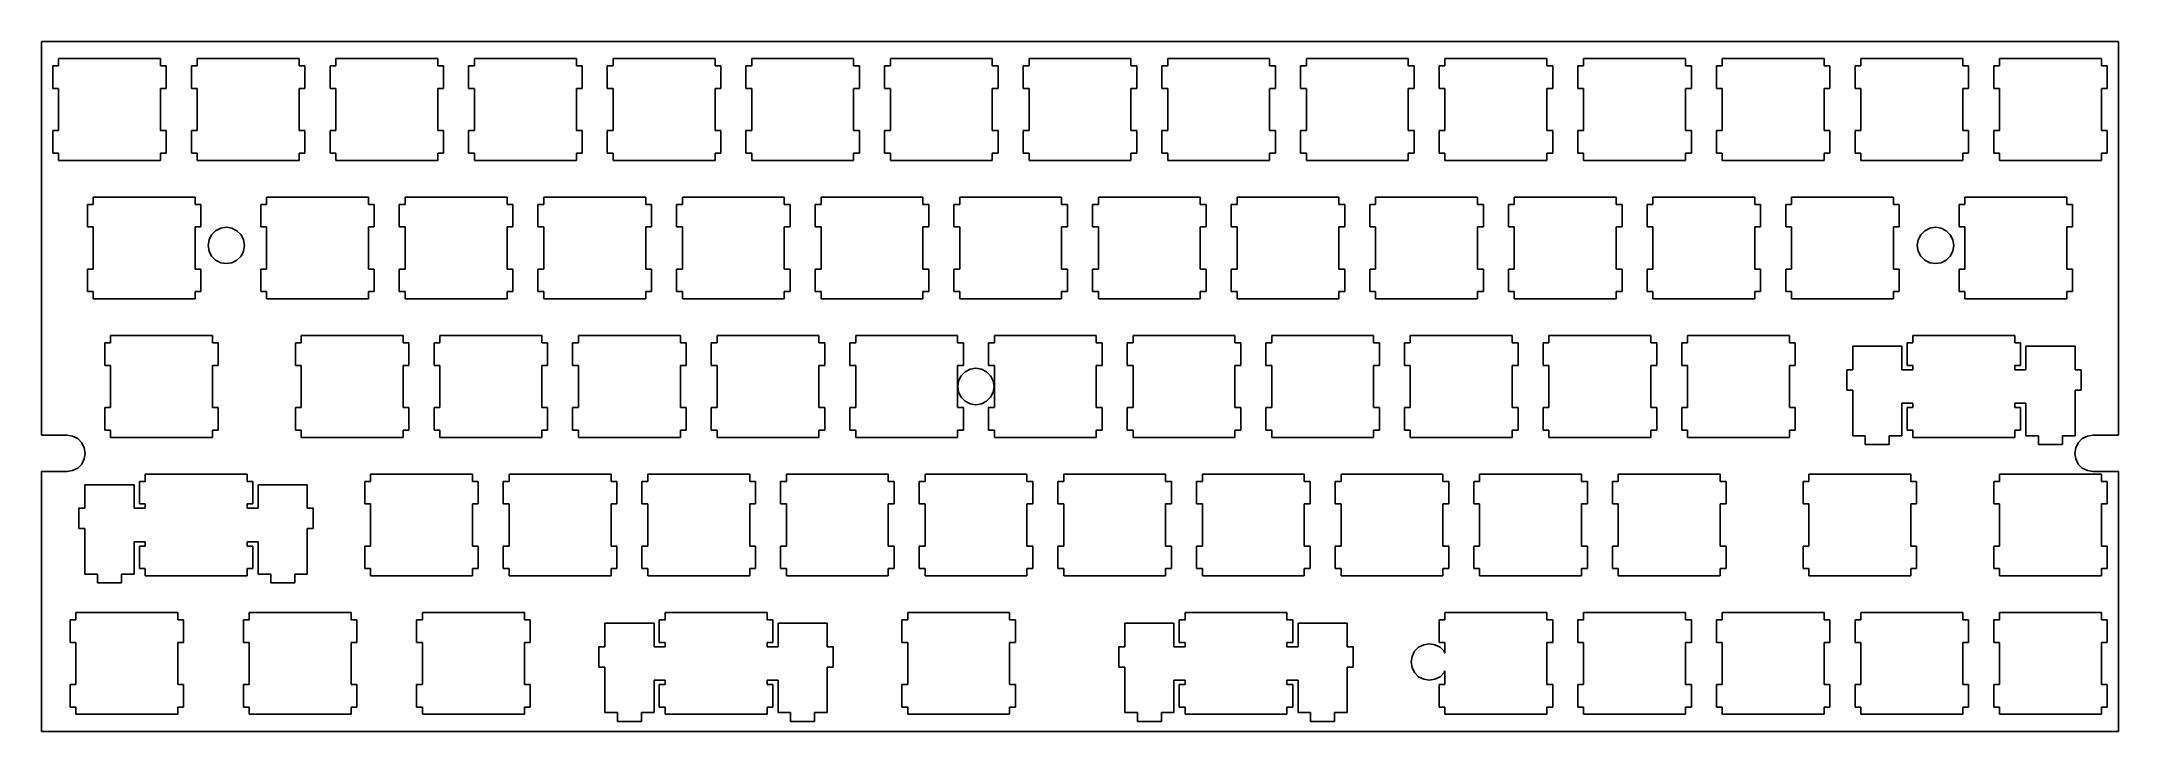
# Model space of a CAD drawing. Extents: x 0 to 285, y 0 to 95.
import ezdxf

# ---------------------------------------------------------------- set-up
doc = ezdxf.new("R2010")
doc.units = 0
doc.layers.get('0').update_dxf_attribs({"linetype": 'CONTINUOUS'})

msp = doc.modelspace()

# ---------------------------------------------------------------- linework, layer by layer
at = {"color": 0}
for p, q in [((0.09508, 40.8615), (0.09508, 95.0239)), ((0.09508, 95.0239), (285.47, 95.0239)), ((285.47, 95.0239), (285.47, 40.8615)), ((2.43224, 91.6615), (1.6316, 91.6615)), ((1.6316, 91.6615), (1.6316, 88.5624)), ((2.43224, 92.662), (2.43224, 91.6615)), ((16.4317, 92.662), (2.43224, 92.662)), ((16.4317, 91.6615), (16.4317, 92.662)), ((17.2324, 91.6615), (16.4317, 91.6615)), ((17.2324, 88.5624), (17.2324, 91.6615)), ((21.4822, 91.6615), (20.6816, 91.6615)), ((20.6816, 91.6615), (20.6816, 88.5624)), ((21.4822, 92.662), (21.4822, 91.6615)), ((35.4817, 92.662), (21.4822, 92.662)), ((35.4817, 91.6615), (35.4817, 92.662)), ((36.2825, 91.6615), (35.4817, 91.6615)), ((36.2825, 88.5624), (36.2825, 91.6615)), ((40.5324, 91.6615), (39.7316, 91.6615)), ((39.7316, 91.6615), (39.7316, 88.5624)), ((40.5324, 92.662), (40.5324, 91.6615)), ((54.5317, 92.662), (40.5324, 92.662)), ((54.5317, 91.6615), (54.5317, 92.662)), ((55.3311, 91.6615), (54.5317, 91.6615)), ((55.3311, 88.5624), (55.3311, 91.6615)), ((59.581, 91.6615), (58.7816, 91.6615)), ((58.7816, 91.6615), (58.7816, 88.5624)), ((59.581, 92.662), (59.581, 91.6615)), ((73.5817, 92.662), (59.581, 92.662)), ((73.5817, 91.6615), (73.5817, 92.662)), ((74.3825, 91.6615), (73.5817, 91.6615)), ((74.3825, 88.5624), (74.3825, 91.6615)), ((78.6324, 91.6615), (77.8316, 91.6615)), ((77.8316, 91.6615), (77.8316, 88.5624)), ((78.6324, 92.662), (78.6324, 91.6615)), ((92.6317, 92.662), (78.6324, 92.662)), ((92.6317, 91.6615), (92.6317, 92.662)), ((93.4325, 91.6615), (92.6317, 91.6615)), ((93.4325, 88.5624), (93.4325, 91.6615)), ((97.6824, 91.6615), (96.8816, 91.6615)), ((96.8816, 91.6615), (96.8816, 88.5624)), ((97.6824, 92.662), (97.6824, 91.6615)), ((111.682, 92.662), (97.6824, 92.662)), ((111.682, 91.6615), (111.682, 92.662)), ((112.482, 91.6615), (111.682, 91.6615)), ((112.482, 88.5624), (112.482, 91.6615)), ((116.732, 91.6615), (115.932, 91.6615)), ((115.932, 91.6615), (115.932, 88.5624)), ((116.732, 92.662), (116.732, 91.6615)), ((130.732, 92.662), (116.732, 92.662)), ((130.732, 91.6615), (130.732, 92.662)), ((131.532, 91.6615), (130.732, 91.6615)), ((131.532, 88.5624), (131.532, 91.6615)), ((135.782, 91.6615), (134.982, 91.6615)), ((134.982, 91.6615), (134.982, 88.5624)), ((135.782, 92.662), (135.782, 91.6615)), ((149.782, 92.662), (135.782, 92.662)), ((149.782, 91.6615), (149.782, 92.662)), ((150.581, 91.6615), (149.782, 91.6615)), ((150.581, 88.5624), (150.581, 91.6615)), ((154.831, 91.6615), (154.032, 91.6615)), ((154.032, 91.6615), (154.032, 88.5624)), ((154.831, 92.662), (154.831, 91.6615)), ((168.832, 92.662), (154.831, 92.662)), ((168.832, 91.6615), (168.832, 92.662)), ((169.632, 91.6615), (168.832, 91.6615)), ((169.632, 88.5624), (169.632, 91.6615)), ((173.882, 91.6615), (173.082, 91.6615)), ((173.082, 91.6615), (173.082, 88.5624)), ((173.882, 92.662), (173.882, 91.6615)), ((187.882, 92.662), (173.882, 92.662)), ((187.882, 91.6615), (187.882, 92.662)), ((188.681, 91.6615), (187.882, 91.6615)), ((188.681, 88.5624), (188.681, 91.6615)), ((192.931, 91.6615), (192.132, 91.6615)), ((192.132, 91.6615), (192.132, 88.5624)), ((192.931, 92.662), (192.931, 91.6615)), ((206.932, 92.662), (192.931, 92.662)), ((206.932, 91.6615), (206.932, 92.662)), ((207.732, 91.6615), (206.932, 91.6615)), ((207.732, 88.5624), (207.732, 91.6615)), ((211.982, 91.6615), (211.182, 91.6615)), ((211.182, 91.6615), (211.182, 88.5624)), ((211.982, 92.662), (211.982, 91.6615)), ((225.982, 92.662), (211.982, 92.662)), ((225.982, 91.6615), (225.982, 92.662)), ((226.782, 91.6615), (225.982, 91.6615)), ((226.782, 88.5624), (226.782, 91.6615)), ((231.032, 91.6615), (230.232, 91.6615)), ((230.232, 91.6615), (230.232, 88.5624)), ((231.032, 92.662), (231.032, 91.6615)), ((245.032, 92.662), (231.032, 92.662)), ((245.032, 91.6615), (245.032, 92.662)), ((245.831, 91.6615), (245.032, 91.6615)), ((245.831, 88.5624), (245.831, 91.6615)), ((250.081, 91.6615), (249.282, 91.6615)), ((249.282, 91.6615), (249.282, 88.5624)), ((250.081, 92.662), (250.081, 91.6615)), ((264.082, 92.662), (250.081, 92.662)), ((264.082, 91.6615), (264.082, 92.662)), ((264.881, 91.6615), (264.082, 91.6615)), ((264.881, 88.5624), (264.881, 91.6615)), ((269.131, 91.6615), (268.332, 91.6615)), ((268.332, 91.6615), (268.332, 88.5624)), ((269.131, 92.662), (269.131, 91.6615)), ((283.132, 92.662), (269.131, 92.662)), ((283.132, 91.6615), (283.132, 92.662)), ((283.931, 91.6615), (283.132, 91.6615)), ((283.931, 88.5624), (283.931, 91.6615)), ((1.6316, 88.5624), (2.43224, 88.5624)), ((2.43224, 88.5624), (2.43224, 82.7624)), ((16.4317, 82.7624), (16.4317, 88.5624)), ((16.4317, 88.5624), (17.2324, 88.5624)), ((20.6816, 88.5624), (21.4822, 88.5624)), ((21.4822, 88.5624), (21.4822, 82.7624)), ((35.4817, 82.7624), (35.4817, 88.5624)), ((35.4817, 88.5624), (36.2825, 88.5624)), ((39.7316, 88.5624), (40.5324, 88.5624)), ((40.5324, 88.5624), (40.5324, 82.7624)), ((54.5317, 82.7624), (54.5317, 88.5624)), ((54.5317, 88.5624), (55.3311, 88.5624)), ((58.7816, 88.5624), (59.581, 88.5624)), ((59.581, 88.5624), (59.581, 82.7624)), ((73.5817, 82.7624), (73.5817, 88.5624)), ((73.5817, 88.5624), (74.3825, 88.5624)), ((77.8316, 88.5624), (78.6324, 88.5624)), ((78.6324, 88.5624), (78.6324, 82.7624)), ((92.6317, 82.7624), (92.6317, 88.5624)), ((92.6317, 88.5624), (93.4325, 88.5624)), ((96.8816, 88.5624), (97.6824, 88.5624)), ((97.6824, 88.5624), (97.6824, 82.7624)), ((111.682, 82.7624), (111.682, 88.5624)), ((111.682, 88.5624), (112.482, 88.5624)), ((115.932, 88.5624), (116.732, 88.5624)), ((116.732, 88.5624), (116.732, 82.7624)), ((130.732, 82.7624), (130.732, 88.5624)), ((130.732, 88.5624), (131.532, 88.5624)), ((134.982, 88.5624), (135.782, 88.5624)), ((135.782, 88.5624), (135.782, 82.7624)), ((149.782, 82.7624), (149.782, 88.5624)), ((149.782, 88.5624), (150.581, 88.5624)), ((154.032, 88.5624), (154.831, 88.5624)), ((154.831, 88.5624), (154.831, 82.7624)), ((168.832, 82.7624), (168.832, 88.5624)), ((168.832, 88.5624), (169.632, 88.5624)), ((173.082, 88.5624), (173.882, 88.5624)), ((173.882, 88.5624), (173.882, 82.7624)), ((187.882, 82.7624), (187.882, 88.5624)), ((187.882, 88.5624), (188.681, 88.5624)), ((192.132, 88.5624), (192.931, 88.5624)), ((192.931, 88.5624), (192.931, 82.7624)), ((206.932, 82.7624), (206.932, 88.5624)), ((206.932, 88.5624), (207.732, 88.5624)), ((211.182, 88.5624), (211.982, 88.5624)), ((211.982, 88.5624), (211.982, 82.7624)), ((225.982, 82.7624), (225.982, 88.5624)), ((225.982, 88.5624), (226.782, 88.5624)), ((230.232, 88.5624), (231.032, 88.5624)), ((231.032, 88.5624), (231.032, 82.7624)), ((245.032, 82.7624), (245.032, 88.5624)), ((245.032, 88.5624), (245.831, 88.5624)), ((249.282, 88.5624), (250.081, 88.5624)), ((250.081, 88.5624), (250.081, 82.7624)), ((264.082, 82.7624), (264.082, 88.5624)), ((264.082, 88.5624), (264.881, 88.5624)), ((268.332, 88.5624), (269.131, 88.5624)), ((269.131, 88.5624), (269.131, 82.7624)), ((283.132, 82.7624), (283.132, 88.5624)), ((283.132, 88.5624), (283.931, 88.5624)), ((2.43224, 82.7624), (1.6316, 82.7624)), ((1.6316, 82.7624), (1.6316, 79.6618)), ((17.2324, 82.7624), (16.4317, 82.7624)), ((17.2324, 79.6618), (17.2324, 82.7624)), ((21.4822, 82.7624), (20.6816, 82.7624)), ((20.6816, 82.7624), (20.6816, 79.6618)), ((36.2825, 82.7624), (35.4817, 82.7624)), ((36.2825, 79.6618), (36.2825, 82.7624)), ((40.5324, 82.7624), (39.7316, 82.7624)), ((39.7316, 82.7624), (39.7316, 79.6618)), ((55.3311, 82.7624), (54.5317, 82.7624)), ((55.3311, 79.6618), (55.3311, 82.7624)), ((59.581, 82.7624), (58.7816, 82.7624)), ((58.7816, 82.7624), (58.7816, 79.6618)), ((74.3825, 82.7624), (73.5817, 82.7624)), ((74.3825, 79.6618), (74.3825, 82.7624)), ((78.6324, 82.7624), (77.8316, 82.7624)), ((77.8316, 82.7624), (77.8316, 79.6618)), ((93.4325, 82.7624), (92.6317, 82.7624)), ((93.4325, 79.6618), (93.4325, 82.7624)), ((97.6824, 82.7624), (96.8816, 82.7624)), ((96.8816, 82.7624), (96.8816, 79.6618)), ((112.482, 82.7624), (111.682, 82.7624)), ((112.482, 79.6618), (112.482, 82.7624)), ((116.732, 82.7624), (115.932, 82.7624)), ((115.932, 82.7624), (115.932, 79.6618)), ((131.532, 82.7624), (130.732, 82.7624)), ((131.532, 79.6618), (131.532, 82.7624)), ((135.782, 82.7624), (134.982, 82.7624)), ((134.982, 82.7624), (134.982, 79.6618)), ((150.581, 82.7624), (149.782, 82.7624)), ((150.581, 79.6618), (150.581, 82.7624)), ((154.831, 82.7624), (154.032, 82.7624)), ((154.032, 82.7624), (154.032, 79.6618)), ((169.632, 82.7624), (168.832, 82.7624)), ((169.632, 79.6618), (169.632, 82.7624)), ((173.882, 82.7624), (173.082, 82.7624)), ((173.082, 82.7624), (173.082, 79.6618)), ((188.681, 82.7624), (187.882, 82.7624)), ((188.681, 79.6618), (188.681, 82.7624)), ((192.931, 82.7624), (192.132, 82.7624)), ((192.132, 82.7624), (192.132, 79.6618)), ((207.732, 82.7624), (206.932, 82.7624)), ((207.732, 79.6618), (207.732, 82.7624)), ((211.982, 82.7624), (211.182, 82.7624)), ((211.182, 82.7624), (211.182, 79.6618)), ((226.782, 82.7624), (225.982, 82.7624)), ((226.782, 79.6618), (226.782, 82.7624)), ((231.032, 82.7624), (230.232, 82.7624)), ((230.232, 82.7624), (230.232, 79.6618)), ((245.831, 82.7624), (245.032, 82.7624)), ((245.831, 79.6618), (245.831, 82.7624)), ((250.081, 82.7624), (249.282, 82.7624)), ((249.282, 82.7624), (249.282, 79.6618)), ((264.881, 82.7624), (264.082, 82.7624)), ((264.881, 79.6618), (264.881, 82.7624)), ((269.131, 82.7624), (268.332, 82.7624)), ((268.332, 82.7624), (268.332, 79.6618)), ((283.931, 82.7624), (283.132, 82.7624)), ((283.931, 79.6618), (283.931, 82.7624)), ((1.6316, 79.6618), (2.43224, 79.6618)), ((2.43224, 79.6618), (2.43224, 78.6624)), ((2.43224, 78.6624), (16.4317, 78.6624)), ((16.4317, 78.6624), (16.4317, 79.6618)), ((16.4317, 79.6618), (17.2324, 79.6618)), ((20.6816, 79.6618), (21.4822, 79.6618)), ((21.4822, 79.6618), (21.4822, 78.6624)), ((21.4822, 78.6624), (35.4817, 78.6624)), ((35.4817, 78.6624), (35.4817, 79.6618)), ((35.4817, 79.6618), (36.2825, 79.6618)), ((39.7316, 79.6618), (40.5324, 79.6618)), ((40.5324, 79.6618), (40.5324, 78.6624)), ((40.5324, 78.6624), (54.5317, 78.6624)), ((54.5317, 78.6624), (54.5317, 79.6618)), ((54.5317, 79.6618), (55.3311, 79.6618)), ((58.7816, 79.6618), (59.581, 79.6618)), ((59.581, 79.6618), (59.581, 78.6624)), ((59.581, 78.6624), (73.5817, 78.6624)), ((73.5817, 78.6624), (73.5817, 79.6618)), ((73.5817, 79.6618), (74.3825, 79.6618)), ((77.8316, 79.6618), (78.6324, 79.6618)), ((78.6324, 79.6618), (78.6324, 78.6624)), ((78.6324, 78.6624), (92.6317, 78.6624)), ((92.6317, 78.6624), (92.6317, 79.6618)), ((92.6317, 79.6618), (93.4325, 79.6618)), ((96.8816, 79.6618), (97.6824, 79.6618)), ((97.6824, 79.6618), (97.6824, 78.6624)), ((97.6824, 78.6624), (111.682, 78.6624)), ((111.682, 78.6624), (111.682, 79.6618)), ((111.682, 79.6618), (112.482, 79.6618)), ((115.932, 79.6618), (116.732, 79.6618)), ((116.732, 79.6618), (116.732, 78.6624)), ((116.732, 78.6624), (130.732, 78.6624)), ((130.732, 78.6624), (130.732, 79.6618)), ((130.732, 79.6618), (131.532, 79.6618)), ((134.982, 79.6618), (135.782, 79.6618)), ((135.782, 79.6618), (135.782, 78.6624)), ((135.782, 78.6624), (149.782, 78.6624)), ((149.782, 78.6624), (149.782, 79.6618)), ((149.782, 79.6618), (150.581, 79.6618)), ((154.032, 79.6618), (154.831, 79.6618)), ((154.831, 79.6618), (154.831, 78.6624)), ((154.831, 78.6624), (168.832, 78.6624)), ((168.832, 78.6624), (168.832, 79.6618)), ((168.832, 79.6618), (169.632, 79.6618)), ((173.082, 79.6618), (173.882, 79.6618)), ((173.882, 79.6618), (173.882, 78.6624)), ((173.882, 78.6624), (187.882, 78.6624)), ((187.882, 78.6624), (187.882, 79.6618)), ((187.882, 79.6618), (188.681, 79.6618)), ((192.132, 79.6618), (192.931, 79.6618)), ((192.931, 79.6618), (192.931, 78.6624)), ((192.931, 78.6624), (206.932, 78.6624)), ((206.932, 78.6624), (206.932, 79.6618)), ((206.932, 79.6618), (207.732, 79.6618)), ((211.182, 79.6618), (211.982, 79.6618)), ((211.982, 79.6618), (211.982, 78.6624)), ((211.982, 78.6624), (225.982, 78.6624)), ((225.982, 78.6624), (225.982, 79.6618)), ((225.982, 79.6618), (226.782, 79.6618)), ((230.232, 79.6618), (231.032, 79.6618)), ((231.032, 79.6618), (231.032, 78.6624)), ((231.032, 78.6624), (245.032, 78.6624)), ((245.032, 78.6624), (245.032, 79.6618)), ((245.032, 79.6618), (245.831, 79.6618)), ((249.282, 79.6618), (250.081, 79.6618)), ((250.081, 79.6618), (250.081, 78.6624)), ((250.081, 78.6624), (264.082, 78.6624)), ((264.082, 78.6624), (264.082, 79.6618)), ((264.082, 79.6618), (264.881, 79.6618)), ((268.332, 79.6618), (269.131, 79.6618)), ((269.131, 79.6618), (269.131, 78.6624)), ((269.131, 78.6624), (283.132, 78.6624)), ((283.132, 78.6624), (283.132, 79.6618)), ((283.132, 79.6618), (283.931, 79.6618)), ((7.19473, 72.6115), (6.39547, 72.6115)), ((6.39547, 72.6115), (6.39547, 69.5124)), ((7.19473, 73.612), (7.19473, 72.6115)), ((21.1956, 73.612), (7.19473, 73.612)), ((21.1956, 72.6115), (21.1956, 73.612)), ((21.9949, 72.6115), (21.1956, 72.6115)), ((21.9949, 69.5124), (21.9949, 72.6115)), ((31.0059, 72.6115), (30.2066, 72.6115)), ((30.2066, 72.6115), (30.2066, 69.5124)), ((31.0059, 73.612), (31.0059, 72.6115)), ((45.0067, 73.612), (31.0059, 73.612)), ((45.0067, 72.6115), (45.0067, 73.612)), ((45.8075, 72.6115), (45.0067, 72.6115)), ((45.8075, 69.5124), (45.8075, 72.6115)), ((50.0574, 72.6115), (49.2566, 72.6115)), ((49.2566, 72.6115), (49.2566, 69.5124)), ((50.0574, 73.612), (50.0574, 72.6115)), ((64.0567, 73.612), (50.0574, 73.612)), ((64.0567, 72.6115), (64.0567, 73.612)), ((64.8575, 72.6115), (64.0567, 72.6115)), ((64.8575, 69.5124), (64.8575, 72.6115)), ((69.1074, 72.6115), (68.3066, 72.6115)), ((68.3066, 72.6115), (68.3066, 69.5124)), ((69.1074, 73.612), (69.1074, 72.6115)), ((83.1067, 73.612), (69.1074, 73.612)), ((83.1067, 72.6115), (83.1067, 73.612)), ((83.9075, 72.6115), (83.1067, 72.6115)), ((83.9075, 69.5124), (83.9075, 72.6115)), ((88.1574, 72.6115), (87.3566, 72.6115)), ((87.3566, 72.6115), (87.3566, 69.5124)), ((88.1574, 73.612), (88.1574, 72.6115)), ((102.157, 73.612), (88.1574, 73.612)), ((102.157, 72.6115), (102.157, 73.612)), ((102.956, 72.6115), (102.157, 72.6115)), ((102.956, 69.5124), (102.956, 72.6115)), ((107.206, 72.6115), (106.407, 72.6115)), ((106.407, 72.6115), (106.407, 69.5124)), ((107.206, 73.612), (107.206, 72.6115)), ((121.207, 73.612), (107.206, 73.612)), ((121.207, 72.6115), (121.207, 73.612)), ((122.007, 72.6115), (121.207, 72.6115)), ((122.007, 69.5124), (122.007, 72.6115)), ((126.257, 72.6115), (125.457, 72.6115)), ((125.457, 72.6115), (125.457, 69.5124)), ((126.257, 73.612), (126.257, 72.6115)), ((140.257, 73.612), (126.257, 73.612)), ((140.257, 72.6115), (140.257, 73.612)), ((141.056, 72.6115), (140.257, 72.6115)), ((141.056, 69.5124), (141.056, 72.6115)), ((145.306, 72.6115), (144.507, 72.6115)), ((144.507, 72.6115), (144.507, 69.5124)), ((145.306, 73.612), (145.306, 72.6115)), ((159.307, 73.612), (145.306, 73.612)), ((159.307, 72.6115), (159.307, 73.612)), ((160.107, 72.6115), (159.307, 72.6115)), ((160.107, 69.5124), (160.107, 72.6115)), ((164.357, 72.6115), (163.557, 72.6115)), ((163.557, 72.6115), (163.557, 69.5124)), ((164.357, 73.612), (164.357, 72.6115)), ((178.357, 73.612), (164.357, 73.612)), ((178.357, 72.6115), (178.357, 73.612)), ((179.157, 72.6115), (178.357, 72.6115)), ((179.157, 69.5124), (179.157, 72.6115)), ((183.407, 72.6115), (182.607, 72.6115)), ((182.607, 72.6115), (182.607, 69.5124)), ((183.407, 73.612), (183.407, 72.6115)), ((197.407, 73.612), (183.407, 73.612)), ((197.407, 72.6115), (197.407, 73.612)), ((198.206, 72.6115), (197.407, 72.6115)), ((198.206, 69.5124), (198.206, 72.6115)), ((202.456, 72.6115), (201.657, 72.6115)), ((201.657, 72.6115), (201.657, 69.5124)), ((202.456, 73.612), (202.456, 72.6115)), ((216.457, 73.612), (202.456, 73.612)), ((216.457, 72.6115), (216.457, 73.612)), ((217.257, 72.6115), (216.457, 72.6115)), ((217.257, 69.5124), (217.257, 72.6115)), ((221.507, 72.6115), (220.707, 72.6115)), ((220.707, 72.6115), (220.707, 69.5124)), ((221.507, 73.612), (221.507, 72.6115)), ((235.507, 73.612), (221.507, 73.612)), ((235.507, 72.6115), (235.507, 73.612)), ((236.306, 72.6115), (235.507, 72.6115)), ((236.306, 69.5124), (236.306, 72.6115)), ((240.556, 72.6115), (239.757, 72.6115)), ((239.757, 72.6115), (239.757, 69.5124)), ((240.556, 73.612), (240.556, 72.6115)), ((254.557, 73.612), (240.556, 73.612)), ((254.557, 72.6115), (254.557, 73.612)), ((255.356, 72.6115), (254.557, 72.6115)), ((255.356, 69.5124), (255.356, 72.6115)), ((264.37, 72.6115), (263.569, 72.6115)), ((263.569, 72.6115), (263.569, 69.5124)), ((264.37, 73.612), (264.37, 72.6115)), ((278.369, 73.612), (264.37, 73.612)), ((278.369, 72.6115), (278.369, 73.612)), ((279.17, 72.6115), (278.369, 72.6115)), ((279.17, 69.5124), (279.17, 72.6115)), ((6.39547, 69.5124), (7.19473, 69.5124)), ((7.19473, 69.5124), (7.19473, 63.7124)), ((21.1956, 63.7124), (21.1956, 69.5124)), ((21.1956, 69.5124), (21.9949, 69.5124)), ((24.0137, 68.9846), (23.4597, 68.4308)), ((24.7096, 69.3388), (24.0137, 68.9846)), ((25.4827, 69.4612), (24.7096, 69.3388)), ((26.2558, 69.3388), (25.4827, 69.4612)), ((26.9517, 68.9846), (26.2558, 69.3388)), ((27.5029, 68.4308), (26.9517, 68.9846)), ((30.2066, 69.5124), (31.0059, 69.5124)), ((31.0059, 69.5124), (31.0059, 63.7124)), ((45.0067, 63.7124), (45.0067, 69.5124)), ((45.0067, 69.5124), (45.8075, 69.5124)), ((49.2566, 69.5124), (50.0574, 69.5124)), ((50.0574, 69.5124), (50.0574, 63.7124)), ((64.0567, 63.7124), (64.0567, 69.5124)), ((64.0567, 69.5124), (64.8575, 69.5124)), ((68.3066, 69.5124), (69.1074, 69.5124)), ((69.1074, 69.5124), (69.1074, 63.7124)), ((83.1067, 63.7124), (83.1067, 69.5124)), ((83.1067, 69.5124), (83.9075, 69.5124)), ((87.3566, 69.5124), (88.1574, 69.5124)), ((88.1574, 69.5124), (88.1574, 63.7124)), ((102.157, 63.7124), (102.157, 69.5124)), ((102.157, 69.5124), (102.956, 69.5124)), ((106.407, 69.5124), (107.206, 69.5124)), ((107.206, 69.5124), (107.206, 63.7124)), ((121.207, 63.7124), (121.207, 69.5124)), ((121.207, 69.5124), (122.007, 69.5124)), ((125.457, 69.5124), (126.257, 69.5124)), ((126.257, 69.5124), (126.257, 63.7124)), ((140.257, 63.7124), (140.257, 69.5124)), ((140.257, 69.5124), (141.056, 69.5124)), ((144.507, 69.5124), (145.306, 69.5124)), ((145.306, 69.5124), (145.306, 63.7124)), ((159.307, 63.7124), (159.307, 69.5124)), ((159.307, 69.5124), (160.107, 69.5124)), ((163.557, 69.5124), (164.357, 69.5124)), ((164.357, 69.5124), (164.357, 63.7124)), ((178.357, 63.7124), (178.357, 69.5124)), ((178.357, 69.5124), (179.157, 69.5124)), ((182.607, 69.5124), (183.407, 69.5124)), ((183.407, 69.5124), (183.407, 63.7124)), ((197.407, 63.7124), (197.407, 69.5124)), ((197.407, 69.5124), (198.206, 69.5124)), ((201.657, 69.5124), (202.456, 69.5124)), ((202.456, 69.5124), (202.456, 63.7124)), ((216.457, 63.7124), (216.457, 69.5124)), ((216.457, 69.5124), (217.257, 69.5124)), ((220.707, 69.5124), (221.507, 69.5124)), ((221.507, 69.5124), (221.507, 63.7124)), ((235.507, 63.7124), (235.507, 69.5124)), ((235.507, 69.5124), (236.306, 69.5124)), ((239.757, 69.5124), (240.556, 69.5124)), ((240.556, 69.5124), (240.556, 63.7124)), ((254.557, 63.7124), (254.557, 69.5124)), ((254.557, 69.5124), (255.356, 69.5124)), ((258.862, 68.9846), (258.309, 68.4308)), ((259.559, 69.3388), (258.862, 68.9846)), ((260.332, 69.4612), (259.559, 69.3388)), ((261.104, 69.3388), (260.332, 69.4612)), ((261.801, 68.9846), (261.104, 69.3388)), ((262.354, 68.4308), (261.801, 68.9846)), ((263.569, 69.5124), (264.37, 69.5124)), ((264.37, 69.5124), (264.37, 63.7124)), ((278.369, 63.7124), (278.369, 69.5124)), ((278.369, 69.5124), (279.17, 69.5124)), ((23.1056, 67.7347), (22.9829, 66.9604)), ((22.9829, 66.9604), (23.1056, 66.1885)), ((23.4597, 68.4308), (23.1056, 67.7347)), ((23.1056, 66.1885), (23.4597, 65.4925)), ((27.8598, 67.7347), (27.5029, 68.4308)), ((27.5029, 65.4925), (27.8598, 66.1885)), ((27.9824, 66.9604), (27.8598, 67.7347)), ((27.8598, 66.1885), (27.9824, 66.9604)), ((257.954, 67.7347), (257.832, 66.9604)), ((257.832, 66.9604), (257.954, 66.1885)), ((258.309, 68.4308), (257.954, 67.7347)), ((257.954, 66.1885), (258.309, 65.4925)), ((262.709, 67.7347), (262.354, 68.4308)), ((262.354, 65.4925), (262.709, 66.1885)), ((262.832, 66.9604), (262.709, 67.7347)), ((262.709, 66.1885), (262.832, 66.9604)), ((7.19473, 63.7124), (6.39547, 63.7124)), ((6.39547, 63.7124), (6.39547, 60.6118)), ((21.9949, 63.7124), (21.1956, 63.7124)), ((21.9949, 60.6118), (21.9949, 63.7124)), ((23.4597, 65.4925), (24.0137, 64.9386)), ((24.0137, 64.9386), (24.7096, 64.5844)), ((24.7096, 64.5844), (25.4827, 64.4606)), ((25.4827, 64.4606), (26.2558, 64.5844)), ((26.2558, 64.5844), (26.9517, 64.9386)), ((26.9517, 64.9386), (27.5029, 65.4925)), ((31.0059, 63.7124), (30.2066, 63.7124)), ((30.2066, 63.7124), (30.2066, 60.6118)), ((45.8075, 63.7124), (45.0067, 63.7124)), ((45.8075, 60.6118), (45.8075, 63.7124)), ((50.0574, 63.7124), (49.2566, 63.7124)), ((49.2566, 63.7124), (49.2566, 60.6118)), ((64.8575, 63.7124), (64.0567, 63.7124)), ((64.8575, 60.6118), (64.8575, 63.7124)), ((69.1074, 63.7124), (68.3066, 63.7124)), ((68.3066, 63.7124), (68.3066, 60.6118)), ((83.9075, 63.7124), (83.1067, 63.7124)), ((83.9075, 60.6118), (83.9075, 63.7124)), ((88.1574, 63.7124), (87.3566, 63.7124)), ((87.3566, 63.7124), (87.3566, 60.6118)), ((102.956, 63.7124), (102.157, 63.7124)), ((102.956, 60.6118), (102.956, 63.7124)), ((107.206, 63.7124), (106.407, 63.7124)), ((106.407, 63.7124), (106.407, 60.6118)), ((122.007, 63.7124), (121.207, 63.7124)), ((122.007, 60.6118), (122.007, 63.7124)), ((126.257, 63.7124), (125.457, 63.7124)), ((125.457, 63.7124), (125.457, 60.6118)), ((141.056, 63.7124), (140.257, 63.7124)), ((141.056, 60.6118), (141.056, 63.7124)), ((145.306, 63.7124), (144.507, 63.7124)), ((144.507, 63.7124), (144.507, 60.6118)), ((160.107, 63.7124), (159.307, 63.7124)), ((160.107, 60.6118), (160.107, 63.7124)), ((164.357, 63.7124), (163.557, 63.7124)), ((163.557, 63.7124), (163.557, 60.6118)), ((179.157, 63.7124), (178.357, 63.7124)), ((179.157, 60.6118), (179.157, 63.7124)), ((183.407, 63.7124), (182.607, 63.7124)), ((182.607, 63.7124), (182.607, 60.6118)), ((198.206, 63.7124), (197.407, 63.7124)), ((198.206, 60.6118), (198.206, 63.7124)), ((202.456, 63.7124), (201.657, 63.7124)), ((201.657, 63.7124), (201.657, 60.6118)), ((217.257, 63.7124), (216.457, 63.7124)), ((217.257, 60.6118), (217.257, 63.7124)), ((221.507, 63.7124), (220.707, 63.7124)), ((220.707, 63.7124), (220.707, 60.6118)), ((236.306, 63.7124), (235.507, 63.7124)), ((236.306, 60.6118), (236.306, 63.7124)), ((240.556, 63.7124), (239.757, 63.7124)), ((239.757, 63.7124), (239.757, 60.6118)), ((255.356, 63.7124), (254.557, 63.7124)), ((255.356, 60.6118), (255.356, 63.7124)), ((258.309, 65.4925), (258.862, 64.9386)), ((258.862, 64.9386), (259.559, 64.5844)), ((259.559, 64.5844), (260.332, 64.4606)), ((260.332, 64.4606), (261.104, 64.5844)), ((261.104, 64.5844), (261.801, 64.9386)), ((261.801, 64.9386), (262.354, 65.4925)), ((264.37, 63.7124), (263.569, 63.7124)), ((263.569, 63.7124), (263.569, 60.6118)), ((279.17, 63.7124), (278.369, 63.7124)), ((279.17, 60.6118), (279.17, 63.7124)), ((6.39547, 60.6118), (7.19473, 60.6118)), ((7.19473, 60.6118), (7.19473, 59.6124)), ((21.1956, 59.6124), (21.1956, 60.6118)), ((21.1956, 60.6118), (21.9949, 60.6118)), ((30.2066, 60.6118), (31.0059, 60.6118)), ((31.0059, 60.6118), (31.0059, 59.6124)), ((45.0067, 59.6124), (45.0067, 60.6118)), ((45.0067, 60.6118), (45.8075, 60.6118)), ((49.2566, 60.6118), (50.0574, 60.6118)), ((50.0574, 60.6118), (50.0574, 59.6124)), ((64.0567, 59.6124), (64.0567, 60.6118)), ((64.0567, 60.6118), (64.8575, 60.6118)), ((68.3066, 60.6118), (69.1074, 60.6118)), ((69.1074, 60.6118), (69.1074, 59.6124)), ((83.1067, 59.6124), (83.1067, 60.6118)), ((83.1067, 60.6118), (83.9075, 60.6118)), ((87.3566, 60.6118), (88.1574, 60.6118)), ((88.1574, 60.6118), (88.1574, 59.6124)), ((102.157, 59.6124), (102.157, 60.6118)), ((102.157, 60.6118), (102.956, 60.6118)), ((106.407, 60.6118), (107.206, 60.6118)), ((107.206, 60.6118), (107.206, 59.6124)), ((121.207, 59.6124), (121.207, 60.6118)), ((121.207, 60.6118), (122.007, 60.6118)), ((125.457, 60.6118), (126.257, 60.6118)), ((126.257, 60.6118), (126.257, 59.6124)), ((140.257, 59.6124), (140.257, 60.6118)), ((140.257, 60.6118), (141.056, 60.6118)), ((144.507, 60.6118), (145.306, 60.6118)), ((145.306, 60.6118), (145.306, 59.6124)), ((159.307, 59.6124), (159.307, 60.6118)), ((159.307, 60.6118), (160.107, 60.6118)), ((163.557, 60.6118), (164.357, 60.6118)), ((164.357, 60.6118), (164.357, 59.6124)), ((178.357, 59.6124), (178.357, 60.6118)), ((178.357, 60.6118), (179.157, 60.6118)), ((182.607, 60.6118), (183.407, 60.6118)), ((183.407, 60.6118), (183.407, 59.6124)), ((197.407, 59.6124), (197.407, 60.6118)), ((197.407, 60.6118), (198.206, 60.6118)), ((201.657, 60.6118), (202.456, 60.6118)), ((202.456, 60.6118), (202.456, 59.6124)), ((216.457, 59.6124), (216.457, 60.6118)), ((216.457, 60.6118), (217.257, 60.6118)), ((220.707, 60.6118), (221.507, 60.6118)), ((221.507, 60.6118), (221.507, 59.6124)), ((235.507, 59.6124), (235.507, 60.6118)), ((235.507, 60.6118), (236.306, 60.6118)), ((239.757, 60.6118), (240.556, 60.6118)), ((240.556, 60.6118), (240.556, 59.6124)), ((254.557, 59.6124), (254.557, 60.6118)), ((254.557, 60.6118), (255.356, 60.6118)), ((263.569, 60.6118), (264.37, 60.6118)), ((264.37, 60.6118), (264.37, 59.6124)), ((278.369, 59.6124), (278.369, 60.6118)), ((278.369, 60.6118), (279.17, 60.6118)), ((7.19473, 59.6124), (21.1956, 59.6124)), ((31.0059, 59.6124), (45.0067, 59.6124)), ((50.0574, 59.6124), (64.0567, 59.6124)), ((69.1074, 59.6124), (83.1067, 59.6124)), ((88.1574, 59.6124), (102.157, 59.6124)), ((107.206, 59.6124), (121.207, 59.6124)), ((126.257, 59.6124), (140.257, 59.6124)), ((145.306, 59.6124), (159.307, 59.6124)), ((164.357, 59.6124), (178.357, 59.6124)), ((183.407, 59.6124), (197.407, 59.6124)), ((202.456, 59.6124), (216.457, 59.6124)), ((221.507, 59.6124), (235.507, 59.6124)), ((240.556, 59.6124), (254.557, 59.6124)), ((264.37, 59.6124), (278.369, 59.6124)), ((9.57598, 54.5606), (9.57598, 53.5615)), ((23.5768, 54.5606), (9.57598, 54.5606)), ((23.5768, 53.5615), (23.5768, 54.5606)), ((35.7699, 54.5606), (35.7699, 53.5615)), ((49.7706, 54.5606), (35.7699, 54.5606)), ((49.7706, 53.5615), (49.7706, 54.5606)), ((54.8185, 54.5606), (54.8185, 53.5615)), ((68.8192, 54.5606), (54.8185, 54.5606)), ((68.8192, 53.5615), (68.8192, 54.5606)), ((73.8699, 54.5606), (73.8699, 53.5615)), ((87.8692, 54.5606), (73.8699, 54.5606)), ((87.8692, 53.5615), (87.8692, 54.5606)), ((92.9199, 54.5606), (92.9199, 53.5615)), ((106.919, 54.5606), (92.9199, 54.5606)), ((106.919, 53.5615), (106.919, 54.5606)), ((111.968, 54.5606), (111.968, 53.5615)), ((125.971, 54.5606), (111.968, 54.5606)), ((125.971, 53.5615), (125.971, 54.5606)), ((131.02, 54.5606), (131.02, 53.5615)), ((145.019, 54.5606), (131.02, 54.5606)), ((145.019, 53.5615), (145.019, 54.5606)), ((150.07, 54.5606), (150.07, 53.5615)), ((164.069, 54.5606), (150.07, 54.5606)), ((164.069, 53.5615), (164.069, 54.5606)), ((169.12, 54.5606), (169.12, 53.5615)), ((183.121, 54.5606), (169.12, 54.5606)), ((183.121, 53.5615), (183.121, 54.5606)), ((188.17, 54.5606), (188.17, 53.5615)), ((202.169, 54.5606), (188.17, 54.5606)), ((202.169, 53.5615), (202.169, 54.5606)), ((207.22, 54.5606), (207.22, 53.5615)), ((221.221, 54.5606), (207.22, 54.5606)), ((221.221, 53.5615), (221.221, 54.5606)), ((226.27, 54.5606), (226.27, 53.5615)), ((240.271, 54.5606), (226.27, 54.5606)), ((240.271, 53.5615), (240.271, 54.5606)), ((257.225, 54.5606), (257.225, 53.5615)), ((271.225, 54.5606), (257.225, 54.5606)), ((271.225, 53.5615), (271.225, 54.5606)), ((9.57598, 53.5615), (8.77672, 53.5615)), ((8.77672, 53.5615), (8.77672, 50.4624)), ((24.3761, 53.5615), (23.5768, 53.5615)), ((24.3761, 50.4624), (24.3761, 53.5615)), ((35.7699, 53.5615), (34.9705, 53.5615)), ((34.9705, 53.5615), (34.9705, 50.4624)), ((50.5686, 53.5615), (49.7706, 53.5615)), ((50.5686, 50.4624), (50.5686, 53.5615)), ((54.8185, 53.5615), (54.0205, 53.5615)), ((54.0205, 53.5615), (54.0205, 50.4624)), ((69.62, 53.5615), (68.8192, 53.5615)), ((69.62, 50.4624), (69.62, 53.5615)), ((73.8699, 53.5615), (73.0691, 53.5615)), ((73.0691, 53.5615), (73.0691, 50.4624)), ((88.67, 53.5615), (87.8692, 53.5615)), ((88.67, 50.4624), (88.67, 53.5615)), ((92.9199, 53.5615), (92.1191, 53.5615)), ((92.1191, 53.5615), (92.1191, 50.4624)), ((107.719, 53.5615), (106.919, 53.5615)), ((107.719, 50.4624), (107.719, 53.5615)), ((111.968, 53.5615), (111.169, 53.5615)), ((111.169, 53.5615), (111.169, 50.4624)), ((126.77, 53.5615), (125.971, 53.5615)), ((126.77, 50.4624), (126.77, 53.5615)), ((131.02, 53.5615), (130.218, 53.5615)), ((130.218, 53.5615), (130.218, 50.4624)), ((145.82, 53.5615), (145.019, 53.5615)), ((145.82, 50.4624), (145.82, 53.5615)), ((150.07, 53.5615), (149.269, 53.5615)), ((149.269, 53.5615), (149.269, 50.4624)), ((164.87, 53.5615), (164.069, 53.5615)), ((164.87, 50.4624), (164.87, 53.5615)), ((169.12, 53.5615), (168.319, 53.5615)), ((168.319, 53.5615), (168.319, 50.4624)), ((183.92, 53.5615), (183.121, 53.5615)), ((183.92, 50.4624), (183.92, 53.5615)), ((188.17, 53.5615), (187.371, 53.5615)), ((187.371, 53.5615), (187.371, 50.4624)), ((202.97, 53.5615), (202.169, 53.5615)), ((202.97, 50.4624), (202.97, 53.5615)), ((207.22, 53.5615), (206.419, 53.5615)), ((206.419, 53.5615), (206.419, 50.4624)), ((222.02, 53.5615), (221.221, 53.5615)), ((222.02, 50.4624), (222.02, 53.5615)), ((226.27, 53.5615), (225.471, 53.5615)), ((225.471, 53.5615), (225.471, 50.4624)), ((241.07, 53.5615), (240.271, 53.5615)), ((241.07, 50.4624), (241.07, 53.5615)), ((255.7, 53.0916), (248.951, 53.0916)), ((248.951, 53.0916), (248.951, 49.8616)), ((255.7, 49.8616), (255.7, 53.0916)), ((257.225, 53.5615), (256.425, 53.5615)), ((256.425, 53.5615), (256.425, 50.4624)), ((272.025, 53.5615), (271.225, 53.5615)), ((272.025, 50.4624), (272.025, 53.5615)), ((279.501, 53.0916), (272.749, 53.0916)), ((272.749, 53.0916), (272.749, 49.8616)), ((279.501, 49.8616), (279.501, 53.0916)), ((8.77672, 50.4624), (9.57598, 50.4624)), ((9.57598, 50.4624), (9.57598, 44.661)), ((23.5768, 44.661), (23.5768, 50.4624)), ((23.5768, 50.4624), (24.3761, 50.4624)), ((34.9705, 50.4624), (35.7699, 50.4624)), ((35.7699, 50.4624), (35.7699, 44.661)), ((49.7706, 44.661), (49.7706, 50.4624)), ((49.7706, 50.4624), (50.5686, 50.4624)), ((54.0205, 50.4624), (54.8185, 50.4624)), ((54.8185, 50.4624), (54.8185, 44.661)), ((68.8192, 44.661), (68.8192, 50.4624)), ((68.8192, 50.4624), (69.62, 50.4624)), ((73.0691, 50.4624), (73.8699, 50.4624)), ((73.8699, 50.4624), (73.8699, 44.661)), ((87.8692, 44.661), (87.8692, 50.4624)), ((87.8692, 50.4624), (88.67, 50.4624)), ((92.1191, 50.4624), (92.9199, 50.4624)), ((92.9199, 50.4624), (92.9199, 44.661)), ((106.919, 44.661), (106.919, 50.4624)), ((106.919, 50.4624), (107.719, 50.4624)), ((111.169, 50.4624), (111.968, 50.4624)), ((111.968, 50.4624), (111.968, 44.661)), ((125.971, 44.661), (125.971, 50.4624)), ((125.971, 50.4624), (126.77, 50.4624)), ((126.46, 49.0305), (126.103, 48.3348)), ((127.014, 49.5847), (126.46, 49.0305)), ((127.71, 49.9389), (127.014, 49.5847)), ((128.483, 50.0599), (127.71, 49.9389)), ((129.256, 49.9389), (128.483, 50.0599)), ((129.952, 49.5847), (129.256, 49.9389)), ((130.506, 49.0305), (129.952, 49.5847)), ((130.218, 50.4624), (131.02, 50.4624)), ((130.86, 48.3348), (130.506, 49.0305)), ((131.02, 50.4624), (131.02, 44.661)), ((145.019, 44.661), (145.019, 50.4624)), ((145.019, 50.4624), (145.82, 50.4624)), ((149.269, 50.4624), (150.07, 50.4624)), ((150.07, 50.4624), (150.07, 44.661)), ((164.069, 44.661), (164.069, 50.4624)), ((164.069, 50.4624), (164.87, 50.4624)), ((168.319, 50.4624), (169.12, 50.4624)), ((169.12, 50.4624), (169.12, 44.661)), ((183.121, 44.661), (183.121, 50.4624)), ((183.121, 50.4624), (183.92, 50.4624)), ((187.371, 50.4624), (188.17, 50.4624)), ((188.17, 50.4624), (188.17, 44.661)), ((202.169, 44.661), (202.169, 50.4624)), ((202.169, 50.4624), (202.97, 50.4624)), ((206.419, 50.4624), (207.22, 50.4624)), ((207.22, 50.4624), (207.22, 44.661)), ((221.221, 44.661), (221.221, 50.4624)), ((221.221, 50.4624), (222.02, 50.4624)), ((225.471, 50.4624), (226.27, 50.4624)), ((226.27, 50.4624), (226.27, 44.661)), ((240.271, 44.661), (240.271, 50.4624)), ((240.271, 50.4624), (241.07, 50.4624)), ((248.951, 49.8616), (248.127, 49.8616)), ((248.127, 49.8616), (248.127, 47.0613)), ((257.225, 49.8616), (255.7, 49.8616)), ((256.425, 50.4624), (257.225, 50.4624)), ((257.225, 50.4624), (257.225, 49.8616)), ((271.225, 49.8616), (271.225, 50.4624)), ((271.225, 50.4624), (272.025, 50.4624)), ((272.749, 49.8616), (271.225, 49.8616)), ((280.325, 49.8616), (279.501, 49.8616)), ((280.325, 47.0613), (280.325, 49.8616)), ((126.103, 48.3348), (125.983, 47.5601)), ((125.983, 47.5601), (126.103, 46.7886)), ((126.103, 46.7886), (126.46, 46.0911)), ((126.46, 46.0911), (127.014, 45.5387)), ((129.952, 45.5387), (130.506, 46.0911)), ((130.506, 46.0911), (130.86, 46.7886)), ((130.984, 47.5601), (130.86, 48.3348)), ((130.86, 46.7886), (130.984, 47.5601)), ((248.127, 47.0613), (248.951, 47.0613)), ((248.951, 47.0613), (248.951, 40.7928)), ((279.501, 40.7928), (279.501, 47.0613)), ((279.501, 47.0613), (280.325, 47.0613)), ((9.57598, 44.661), (8.77672, 44.661)), ((8.77672, 44.661), (8.77672, 41.5618)), ((24.3761, 44.661), (23.5768, 44.661)), ((24.3761, 41.5618), (24.3761, 44.661)), ((35.7699, 44.661), (34.9705, 44.661)), ((34.9705, 44.661), (34.9705, 41.5618)), ((50.5686, 44.661), (49.7706, 44.661)), ((50.5686, 41.5618), (50.5686, 44.661)), ((54.8185, 44.661), (54.0205, 44.661)), ((54.0205, 44.661), (54.0205, 41.5618)), ((69.62, 44.661), (68.8192, 44.661)), ((69.62, 41.5618), (69.62, 44.661)), ((73.8699, 44.661), (73.0691, 44.661)), ((73.0691, 44.661), (73.0691, 41.5618)), ((88.67, 44.661), (87.8692, 44.661)), ((88.67, 41.5618), (88.67, 44.661)), ((92.9199, 44.661), (92.1191, 44.661)), ((92.1191, 44.661), (92.1191, 41.5618)), ((107.719, 44.661), (106.919, 44.661)), ((107.719, 41.5618), (107.719, 44.661)), ((111.968, 44.661), (111.169, 44.661)), ((111.169, 44.661), (111.169, 41.5618)), ((126.77, 44.661), (125.971, 44.661)), ((126.77, 41.5618), (126.77, 44.661)), ((127.014, 45.5387), (127.71, 45.1831)), ((127.71, 45.1831), (128.483, 45.0603)), ((128.483, 45.0603), (129.256, 45.1831)), ((129.256, 45.1831), (129.952, 45.5387)), ((131.02, 44.661), (130.218, 44.661)), ((130.218, 44.661), (130.218, 41.5618)), ((145.82, 44.661), (145.019, 44.661)), ((145.82, 41.5618), (145.82, 44.661)), ((150.07, 44.661), (149.269, 44.661)), ((149.269, 44.661), (149.269, 41.5618)), ((164.87, 44.661), (164.069, 44.661)), ((164.87, 41.5618), (164.87, 44.661)), ((169.12, 44.661), (168.319, 44.661)), ((168.319, 44.661), (168.319, 41.5618)), ((183.92, 44.661), (183.121, 44.661)), ((183.92, 41.5618), (183.92, 44.661)), ((188.17, 44.661), (187.371, 44.661)), ((187.371, 44.661), (187.371, 41.5618)), ((202.97, 44.661), (202.169, 44.661)), ((202.97, 41.5618), (202.97, 44.661)), ((207.22, 44.661), (206.419, 44.661)), ((206.419, 44.661), (206.419, 41.5618)), ((222.02, 44.661), (221.221, 44.661)), ((222.02, 41.5618), (222.02, 44.661)), ((226.27, 44.661), (225.471, 44.661)), ((225.471, 44.661), (225.471, 41.5618)), ((241.07, 44.661), (240.271, 44.661)), ((241.07, 41.5618), (241.07, 44.661)), ((255.7, 40.7928), (255.7, 45.2617)), ((255.7, 45.2617), (257.225, 45.2617)), ((257.225, 44.661), (256.425, 44.661)), ((256.425, 44.661), (256.425, 41.5618)), ((257.225, 45.2617), (257.225, 44.661)), ((271.225, 44.661), (271.225, 45.2617)), ((271.225, 45.2617), (272.749, 45.2617)), ((272.025, 44.661), (271.225, 44.661)), ((272.025, 41.5618), (272.025, 44.661)), ((272.749, 45.2617), (272.749, 40.7928)), ((3.59668, 40.8615), (0.09508, 40.8615)), ((4.36838, 40.7388), (3.59668, 40.8615)), ((5.0643, 40.3849), (4.36838, 40.7388)), ((5.61689, 39.8307), (5.0643, 40.3849)), ((8.77672, 41.5618), (9.57598, 41.5618)), ((9.57598, 41.5618), (9.57598, 40.5613)), ((9.57598, 40.5613), (23.5768, 40.5613)), ((23.5768, 40.5613), (23.5768, 41.5618)), ((23.5768, 41.5618), (24.3761, 41.5618)), ((34.9705, 41.5618), (35.7699, 41.5618)), ((35.7699, 41.5618), (35.7699, 40.5613)), ((35.7699, 40.5613), (49.7706, 40.5613)), ((49.7706, 40.5613), (49.7706, 41.5618)), ((49.7706, 41.5618), (50.5686, 41.5618)), ((54.0205, 41.5618), (54.8185, 41.5618)), ((54.8185, 41.5618), (54.8185, 40.5613)), ((54.8185, 40.5613), (68.8192, 40.5613)), ((68.8192, 40.5613), (68.8192, 41.5618)), ((68.8192, 41.5618), (69.62, 41.5618)), ((73.0691, 41.5618), (73.8699, 41.5618)), ((73.8699, 41.5618), (73.8699, 40.5613)), ((73.8699, 40.5613), (87.8692, 40.5613)), ((87.8692, 40.5613), (87.8692, 41.5618)), ((87.8692, 41.5618), (88.67, 41.5618)), ((92.1191, 41.5618), (92.9199, 41.5618)), ((92.9199, 41.5618), (92.9199, 40.5613)), ((92.9199, 40.5613), (106.919, 40.5613)), ((106.919, 40.5613), (106.919, 41.5618)), ((106.919, 41.5618), (107.719, 41.5618)), ((111.169, 41.5618), (111.968, 41.5618)), ((111.968, 41.5618), (111.968, 40.5613)), ((111.968, 40.5613), (125.971, 40.5613)), ((125.971, 40.5613), (125.971, 41.5618)), ((125.971, 41.5618), (126.77, 41.5618)), ((130.218, 41.5618), (131.02, 41.5618)), ((131.02, 41.5618), (131.02, 40.5613)), ((131.02, 40.5613), (145.019, 40.5613)), ((145.019, 40.5613), (145.019, 41.5618)), ((145.019, 41.5618), (145.82, 41.5618)), ((149.269, 41.5618), (150.07, 41.5618)), ((150.07, 41.5618), (150.07, 40.5613)), ((150.07, 40.5613), (164.069, 40.5613)), ((164.069, 40.5613), (164.069, 41.5618)), ((164.069, 41.5618), (164.87, 41.5618)), ((168.319, 41.5618), (169.12, 41.5618)), ((169.12, 41.5618), (169.12, 40.5613)), ((169.12, 40.5613), (183.121, 40.5613)), ((183.121, 40.5613), (183.121, 41.5618)), ((183.121, 41.5618), (183.92, 41.5618)), ((187.371, 41.5618), (188.17, 41.5618)), ((188.17, 41.5618), (188.17, 40.5613)), ((188.17, 40.5613), (202.169, 40.5613)), ((202.169, 40.5613), (202.169, 41.5618)), ((202.169, 41.5618), (202.97, 41.5618)), ((206.419, 41.5618), (207.22, 41.5618)), ((207.22, 41.5618), (207.22, 40.5613)), ((207.22, 40.5613), (221.221, 40.5613)), ((221.221, 40.5613), (221.221, 41.5618)), ((221.221, 41.5618), (222.02, 41.5618)), ((225.471, 41.5618), (226.27, 41.5618)), ((226.27, 41.5618), (226.27, 40.5613)), ((226.27, 40.5613), (240.271, 40.5613)), ((240.271, 40.5613), (240.271, 41.5618)), ((240.271, 41.5618), (241.07, 41.5618)), ((248.951, 40.7928), (250.675, 40.7928)), ((250.675, 40.7928), (250.675, 39.5912)), ((253.974, 39.5912), (253.974, 40.7928)), ((253.974, 40.7928), (255.7, 40.7928)), ((256.425, 41.5618), (257.225, 41.5618)), ((257.225, 41.5618), (257.225, 40.5613)), ((257.225, 40.5613), (271.225, 40.5613)), ((271.225, 40.5613), (271.225, 41.5618)), ((271.225, 41.5618), (272.025, 41.5618)), ((272.749, 40.7928), (274.475, 40.7928)), ((274.475, 40.7928), (274.475, 39.5912)), ((277.775, 39.5912), (277.775, 40.7928)), ((277.775, 40.7928), (279.501, 40.7928)), ((280.5, 40.3849), (279.947, 39.8307)), ((281.196, 40.7388), (280.5, 40.3849)), ((281.969, 40.8615), (281.196, 40.7388)), ((285.47, 40.8615), (281.969, 40.8615)), ((5.97242, 39.1336), (5.61689, 39.8307)), ((5.61689, 36.8914), (5.97242, 37.5888)), ((6.09505, 38.3603), (5.97242, 39.1336)), ((5.97242, 37.5888), (6.09505, 38.3603)), ((250.675, 39.5912), (253.974, 39.5912)), ((274.475, 39.5912), (277.775, 39.5912)), ((279.593, 39.1336), (279.47, 38.3618)), ((279.47, 38.3618), (279.593, 37.5888)), ((279.947, 39.8307), (279.593, 39.1336)), ((279.593, 37.5888), (279.947, 36.8914)), ((0.09508, 0.09646), (0.09508, 35.8606)), ((0.09508, 35.8606), (3.5953, 35.8606)), ((3.5953, 35.8606), (4.36838, 35.9833)), ((4.36838, 35.9833), (5.0643, 36.3375)), ((5.0643, 36.3375), (5.61689, 36.8914)), ((14.3371, 34.5116), (13.5378, 34.5116)), ((13.5378, 34.5116), (13.5378, 31.4124)), ((14.3371, 35.512), (14.3371, 34.5116)), ((28.3366, 35.512), (14.3371, 35.512)), ((28.3366, 34.5116), (28.3366, 35.512)), ((29.1373, 34.5116), (28.3366, 34.5116)), ((29.1373, 31.4124), (29.1373, 34.5116)), ((45.2949, 34.5116), (44.4941, 34.5116)), ((44.4941, 34.5116), (44.4941, 31.4124)), ((45.2949, 35.512), (45.2949, 34.5116)), ((59.2956, 35.512), (45.2949, 35.512)), ((59.2956, 34.5116), (59.2956, 35.512)), ((60.095, 34.5116), (59.2956, 34.5116)), ((60.095, 31.4124), (60.095, 34.5116)), ((64.3449, 34.5116), (63.5455, 34.5116)), ((63.5455, 34.5116), (63.5455, 31.4124)), ((64.3449, 35.512), (64.3449, 34.5116)), ((78.3456, 35.512), (64.3449, 35.512)), ((78.3456, 34.5116), (78.3456, 35.512)), ((79.145, 34.5116), (78.3456, 34.5116)), ((79.145, 31.4124), (79.145, 34.5116)), ((83.3949, 34.5116), (82.5955, 34.5116)), ((82.5955, 34.5116), (82.5955, 31.4124)), ((83.3949, 35.512), (83.3949, 34.5116)), ((97.3956, 35.512), (83.3949, 35.512)), ((97.3956, 34.5116), (97.3956, 35.512)), ((98.195, 34.5116), (97.3956, 34.5116)), ((98.195, 31.4124), (98.195, 34.5116)), ((102.445, 34.5116), (101.646, 34.5116)), ((101.646, 34.5116), (101.646, 31.4124)), ((102.445, 35.512), (102.445, 34.5116)), ((116.444, 35.512), (102.445, 35.512)), ((116.444, 34.5116), (116.444, 35.512)), ((117.245, 34.5116), (116.444, 34.5116)), ((117.245, 31.4124), (117.245, 34.5116)), ((121.495, 34.5116), (120.694, 34.5116)), ((120.694, 34.5116), (120.694, 31.4124)), ((121.495, 35.512), (121.495, 34.5116)), ((135.496, 35.512), (121.495, 35.512)), ((135.496, 34.5116), (135.496, 35.512)), ((136.295, 34.5116), (135.496, 34.5116)), ((136.295, 31.4124), (136.295, 34.5116)), ((140.545, 34.5116), (139.746, 34.5116)), ((139.746, 34.5116), (139.746, 31.4124)), ((140.545, 35.512), (140.545, 34.5116)), ((154.544, 35.512), (140.545, 35.512)), ((154.544, 34.5116), (154.544, 35.512)), ((155.345, 34.5116), (154.544, 34.5116)), ((155.345, 31.4124), (155.345, 34.5116)), ((159.595, 34.5116), (158.794, 34.5116)), ((158.794, 34.5116), (158.794, 31.4124)), ((159.595, 35.512), (159.595, 34.5116)), ((173.596, 35.512), (159.595, 35.512)), ((173.596, 34.5116), (173.596, 35.512)), ((174.395, 34.5116), (173.596, 34.5116)), ((174.395, 31.4124), (174.395, 34.5116)), ((178.645, 34.5116), (177.846, 34.5116)), ((177.846, 34.5116), (177.846, 31.4124)), ((178.645, 35.512), (178.645, 34.5116)), ((192.646, 35.512), (178.645, 35.512)), ((192.646, 34.5116), (192.646, 35.512)), ((193.445, 34.5116), (192.646, 34.5116)), ((193.445, 31.4124), (193.445, 34.5116)), ((197.695, 34.5116), (196.896, 34.5116)), ((196.896, 34.5116), (196.896, 31.4124)), ((197.695, 35.512), (197.695, 34.5116)), ((211.694, 35.512), (197.695, 35.512)), ((211.694, 34.5116), (211.694, 35.512)), ((212.495, 34.5116), (211.694, 34.5116)), ((212.495, 31.4124), (212.495, 34.5116)), ((216.745, 34.5116), (215.944, 34.5116)), ((215.944, 34.5116), (215.944, 31.4124)), ((216.745, 35.512), (216.745, 34.5116)), ((230.746, 35.512), (216.745, 35.512)), ((230.746, 34.5116), (230.746, 35.512)), ((231.545, 34.5116), (230.746, 34.5116)), ((231.545, 31.4124), (231.545, 34.5116)), ((242.937, 34.5116), (242.138, 34.5116)), ((242.138, 34.5116), (242.138, 31.4124)), ((242.937, 35.512), (242.937, 34.5116)), ((256.937, 35.512), (242.937, 35.512)), ((256.937, 34.5116), (256.937, 35.512)), ((257.737, 34.5116), (256.937, 34.5116)), ((257.737, 31.4124), (257.737, 34.5116)), ((269.131, 34.5116), (268.332, 34.5116)), ((268.332, 34.5116), (268.332, 31.4124)), ((269.131, 35.512), (269.131, 34.5116)), ((283.132, 35.512), (269.131, 35.512)), ((279.947, 36.8914), (280.5, 36.3375)), ((280.5, 36.3375), (281.196, 35.9833)), ((281.196, 35.9833), (281.969, 35.8606)), ((281.969, 35.8606), (285.47, 35.8606)), ((283.132, 34.5116), (283.132, 35.512)), ((283.931, 34.5116), (283.132, 34.5116)), ((283.931, 31.4124), (283.931, 34.5116)), ((285.47, 35.8606), (285.47, 0.09646)), ((12.813, 34.0417), (6.06337, 34.0417)), ((6.06337, 34.0417), (6.06337, 30.8115)), ((12.813, 30.8115), (12.813, 34.0417)), ((13.5378, 31.4124), (14.3371, 31.4124)), ((14.3371, 31.4124), (14.3371, 30.8115)), ((28.3366, 30.8115), (28.3366, 31.4124)), ((28.3366, 31.4124), (29.1373, 31.4124)), ((36.613, 34.0417), (29.8634, 34.0417)), ((29.8634, 34.0417), (29.8634, 30.8115)), ((36.613, 30.8115), (36.613, 34.0417)), ((44.4941, 31.4124), (45.2949, 31.4124)), ((45.2949, 31.4124), (45.2949, 25.6109)), ((59.2956, 25.6109), (59.2956, 31.4124)), ((59.2956, 31.4124), (60.095, 31.4124)), ((63.5455, 31.4124), (64.3449, 31.4124)), ((64.3449, 31.4124), (64.3449, 25.6109)), ((78.3456, 25.6109), (78.3456, 31.4124)), ((78.3456, 31.4124), (79.145, 31.4124)), ((82.5955, 31.4124), (83.3949, 31.4124)), ((83.3949, 31.4124), (83.3949, 25.6109)), ((97.3956, 25.6109), (97.3956, 31.4124)), ((97.3956, 31.4124), (98.195, 31.4124)), ((101.646, 31.4124), (102.445, 31.4124)), ((102.445, 31.4124), (102.445, 25.6109)), ((116.444, 25.6109), (116.444, 31.4124)), ((116.444, 31.4124), (117.245, 31.4124)), ((120.694, 31.4124), (121.495, 31.4124)), ((121.495, 31.4124), (121.495, 25.6109)), ((135.496, 25.6109), (135.496, 31.4124)), ((135.496, 31.4124), (136.295, 31.4124)), ((139.746, 31.4124), (140.545, 31.4124)), ((140.545, 31.4124), (140.545, 25.6109)), ((154.544, 25.6109), (154.544, 31.4124)), ((154.544, 31.4124), (155.345, 31.4124)), ((158.794, 31.4124), (159.595, 31.4124)), ((159.595, 31.4124), (159.595, 25.6109)), ((173.596, 25.6109), (173.596, 31.4124)), ((173.596, 31.4124), (174.395, 31.4124)), ((177.846, 31.4124), (178.645, 31.4124)), ((178.645, 31.4124), (178.645, 25.6109)), ((192.646, 25.6109), (192.646, 31.4124)), ((192.646, 31.4124), (193.445, 31.4124)), ((196.896, 31.4124), (197.695, 31.4124)), ((197.695, 31.4124), (197.695, 25.6109)), ((211.694, 25.6109), (211.694, 31.4124)), ((211.694, 31.4124), (212.495, 31.4124)), ((215.944, 31.4124), (216.745, 31.4124)), ((216.745, 31.4124), (216.745, 25.6109)), ((230.746, 25.6109), (230.746, 31.4124)), ((230.746, 31.4124), (231.545, 31.4124)), ((242.138, 31.4124), (242.937, 31.4124)), ((242.937, 31.4124), (242.937, 25.6109)), ((256.937, 25.6109), (256.937, 31.4124)), ((256.937, 31.4124), (257.737, 31.4124)), ((268.332, 31.4124), (269.131, 31.4124)), ((269.131, 31.4124), (269.131, 25.6109)), ((283.132, 25.6109), (283.132, 31.4124)), ((283.132, 31.4124), (283.931, 31.4124)), ((6.06337, 30.8115), (5.23794, 30.8115)), ((5.23794, 30.8115), (5.23794, 28.0128)), ((14.3371, 30.8115), (12.813, 30.8115)), ((29.8634, 30.8115), (28.3366, 30.8115)), ((37.4385, 30.8115), (36.613, 30.8115)), ((37.4385, 28.0128), (37.4385, 30.8115)), ((5.23794, 28.0128), (6.06337, 28.0128)), ((6.06337, 28.0128), (6.06337, 21.7427)), ((12.813, 21.7427), (12.813, 26.2117)), ((12.813, 26.2117), (14.3371, 26.2117)), ((14.3371, 26.2117), (14.3371, 25.6109)), ((28.3366, 25.6109), (28.3366, 26.2117)), ((28.3366, 26.2117), (29.8634, 26.2117)), ((29.8634, 26.2117), (29.8634, 21.7427)), ((36.613, 21.7427), (36.613, 28.0128)), ((36.613, 28.0128), (37.4385, 28.0128)), ((14.3371, 25.6109), (13.5378, 25.6109)), ((13.5378, 25.6109), (13.5378, 22.5116)), ((29.1373, 25.6109), (28.3366, 25.6109)), ((29.1373, 22.5116), (29.1373, 25.6109)), ((45.2949, 25.6109), (44.4941, 25.6109)), ((44.4941, 25.6109), (44.4941, 22.5116)), ((60.095, 25.6109), (59.2956, 25.6109)), ((60.095, 22.5116), (60.095, 25.6109)), ((64.3449, 25.6109), (63.5455, 25.6109)), ((63.5455, 25.6109), (63.5455, 22.5116)), ((79.145, 25.6109), (78.3456, 25.6109)), ((79.145, 22.5116), (79.145, 25.6109)), ((83.3949, 25.6109), (82.5955, 25.6109)), ((82.5955, 25.6109), (82.5955, 22.5116)), ((98.195, 25.6109), (97.3956, 25.6109)), ((98.195, 22.5116), (98.195, 25.6109)), ((102.445, 25.6109), (101.646, 25.6109)), ((101.646, 25.6109), (101.646, 22.5116)), ((117.245, 25.6109), (116.444, 25.6109)), ((117.245, 22.5116), (117.245, 25.6109)), ((121.495, 25.6109), (120.694, 25.6109)), ((120.694, 25.6109), (120.694, 22.5116)), ((136.295, 25.6109), (135.496, 25.6109)), ((136.295, 22.5116), (136.295, 25.6109)), ((140.545, 25.6109), (139.746, 25.6109)), ((139.746, 25.6109), (139.746, 22.5116)), ((155.345, 25.6109), (154.544, 25.6109)), ((155.345, 22.5116), (155.345, 25.6109)), ((159.595, 25.6109), (158.794, 25.6109)), ((158.794, 25.6109), (158.794, 22.5116)), ((174.395, 25.6109), (173.596, 25.6109)), ((174.395, 22.5116), (174.395, 25.6109)), ((178.645, 25.6109), (177.846, 25.6109)), ((177.846, 25.6109), (177.846, 22.5116)), ((193.445, 25.6109), (192.646, 25.6109)), ((193.445, 22.5116), (193.445, 25.6109)), ((197.695, 25.6109), (196.896, 25.6109)), ((196.896, 25.6109), (196.896, 22.5116)), ((212.495, 25.6109), (211.694, 25.6109)), ((212.495, 22.5116), (212.495, 25.6109)), ((216.745, 25.6109), (215.944, 25.6109)), ((215.944, 25.6109), (215.944, 22.5116)), ((231.545, 25.6109), (230.746, 25.6109)), ((231.545, 22.5116), (231.545, 25.6109)), ((242.937, 25.6109), (242.138, 25.6109)), ((242.138, 25.6109), (242.138, 22.5116)), ((257.737, 25.6109), (256.937, 25.6109)), ((257.737, 22.5116), (257.737, 25.6109)), ((269.131, 25.6109), (268.332, 25.6109)), ((268.332, 25.6109), (268.332, 22.5116)), ((283.931, 25.6109), (283.132, 25.6109)), ((283.931, 22.5116), (283.931, 25.6109)), ((6.06337, 21.7427), (7.78866, 21.7427)), ((7.78866, 21.7427), (7.78866, 20.5424)), ((7.78866, 20.5424), (11.0877, 20.5424)), ((11.0877, 20.5424), (11.0877, 21.7427)), ((11.0877, 21.7427), (12.813, 21.7427)), ((13.5378, 22.5116), (14.3371, 22.5116)), ((14.3371, 22.5116), (14.3371, 21.5126)), ((14.3371, 21.5126), (28.3366, 21.5126)), ((28.3366, 21.5126), (28.3366, 22.5116)), ((28.3366, 22.5116), (29.1373, 22.5116)), ((29.8634, 21.7427), (31.5874, 21.7427)), ((31.5874, 21.7427), (31.5874, 20.5424)), ((31.5874, 20.5424), (34.8878, 20.5424)), ((34.8878, 20.5424), (34.8878, 21.7427)), ((34.8878, 21.7427), (36.613, 21.7427)), ((44.4941, 22.5116), (45.2949, 22.5116)), ((45.2949, 22.5116), (45.2949, 21.5126)), ((45.2949, 21.5126), (59.2956, 21.5126)), ((59.2956, 21.5126), (59.2956, 22.5116)), ((59.2956, 22.5116), (60.095, 22.5116)), ((63.5455, 22.5116), (64.3449, 22.5116)), ((64.3449, 22.5116), (64.3449, 21.5126)), ((64.3449, 21.5126), (78.3456, 21.5126)), ((78.3456, 21.5126), (78.3456, 22.5116)), ((78.3456, 22.5116), (79.145, 22.5116)), ((82.5955, 22.5116), (83.3949, 22.5116)), ((83.3949, 22.5116), (83.3949, 21.5126)), ((83.3949, 21.5126), (97.3956, 21.5126)), ((97.3956, 21.5126), (97.3956, 22.5116)), ((97.3956, 22.5116), (98.195, 22.5116)), ((101.646, 22.5116), (102.445, 22.5116)), ((102.445, 22.5116), (102.445, 21.5126)), ((102.445, 21.5126), (116.444, 21.5126)), ((116.444, 21.5126), (116.444, 22.5116)), ((116.444, 22.5116), (117.245, 22.5116)), ((120.694, 22.5116), (121.495, 22.5116)), ((121.495, 22.5116), (121.495, 21.5126)), ((121.495, 21.5126), (135.496, 21.5126)), ((135.496, 21.5126), (135.496, 22.5116)), ((135.496, 22.5116), (136.295, 22.5116)), ((139.746, 22.5116), (140.545, 22.5116)), ((140.545, 22.5116), (140.545, 21.5126)), ((140.545, 21.5126), (154.544, 21.5126)), ((154.544, 21.5126), (154.544, 22.5116)), ((154.544, 22.5116), (155.345, 22.5116)), ((158.794, 22.5116), (159.595, 22.5116)), ((159.595, 22.5116), (159.595, 21.5126)), ((159.595, 21.5126), (173.596, 21.5126)), ((173.596, 21.5126), (173.596, 22.5116)), ((173.596, 22.5116), (174.395, 22.5116)), ((177.846, 22.5116), (178.645, 22.5116)), ((178.645, 22.5116), (178.645, 21.5126)), ((178.645, 21.5126), (192.646, 21.5126)), ((192.646, 21.5126), (192.646, 22.5116)), ((192.646, 22.5116), (193.445, 22.5116)), ((196.896, 22.5116), (197.695, 22.5116)), ((197.695, 22.5116), (197.695, 21.5126)), ((197.695, 21.5126), (211.694, 21.5126)), ((211.694, 21.5126), (211.694, 22.5116)), ((211.694, 22.5116), (212.495, 22.5116)), ((215.944, 22.5116), (216.745, 22.5116)), ((216.745, 22.5116), (216.745, 21.5126)), ((216.745, 21.5126), (230.746, 21.5126)), ((230.746, 21.5126), (230.746, 22.5116)), ((230.746, 22.5116), (231.545, 22.5116)), ((242.138, 22.5116), (242.937, 22.5116)), ((242.937, 22.5116), (242.937, 21.5126)), ((242.937, 21.5126), (256.937, 21.5126)), ((256.937, 21.5126), (256.937, 22.5116)), ((256.937, 22.5116), (257.737, 22.5116)), ((268.332, 22.5116), (269.131, 22.5116)), ((269.131, 22.5116), (269.131, 21.5126)), ((269.131, 21.5126), (283.132, 21.5126)), ((283.132, 21.5126), (283.132, 22.5116)), ((283.132, 22.5116), (283.931, 22.5116)), ((4.81348, 15.4616), (4.01285, 15.4616)), ((4.01285, 15.4616), (4.01285, 12.361)), ((4.81348, 16.4621), (4.81348, 15.4616)), ((18.813, 16.4621), (4.81348, 16.4621)), ((18.813, 15.4616), (18.813, 16.4621)), ((19.6136, 15.4616), (18.813, 15.4616)), ((19.6136, 12.361), (19.6136, 15.4616)), ((28.6246, 15.4616), (27.8253, 15.4616)), ((27.8253, 15.4616), (27.8253, 12.361)), ((28.6246, 16.4621), (28.6246, 15.4616)), ((42.6254, 16.4621), (28.6246, 16.4621)), ((42.6254, 15.4616), (42.6254, 16.4621)), ((43.4262, 15.4616), (42.6254, 15.4616)), ((43.4262, 12.361), (43.4262, 15.4616)), ((52.4387, 15.4616), (51.6378, 15.4616)), ((51.6378, 15.4616), (51.6378, 12.361)), ((52.4387, 16.4621), (52.4387, 15.4616)), ((66.4379, 16.4621), (52.4387, 16.4621)), ((66.4379, 15.4616), (66.4379, 16.4621)), ((67.2387, 15.4616), (66.4379, 15.4616)), ((67.2387, 12.361), (67.2387, 15.4616)), ((84.2518, 14.9917), (77.501, 14.9917)), ((77.501, 14.9917), (77.501, 11.7615)), ((84.2518, 11.7615), (84.2518, 14.9917)), ((85.7762, 15.4616), (84.9768, 15.4616)), ((84.9768, 15.4616), (84.9768, 12.361)), ((85.7762, 16.4621), (85.7762, 15.4616)), ((99.7768, 16.4621), (85.7762, 16.4621)), ((99.7768, 15.4616), (99.7768, 16.4621)), ((100.575, 15.4616), (99.7768, 15.4616)), ((100.575, 12.361), (100.575, 15.4616)), ((108.051, 14.9917), (101.301, 14.9917)), ((101.301, 14.9917), (101.301, 11.7615)), ((108.051, 11.7615), (108.051, 14.9917)), ((119.114, 15.4616), (118.313, 15.4616)), ((118.313, 15.4616), (118.313, 12.361)), ((119.114, 16.4621), (119.114, 15.4616)), ((133.113, 16.4621), (119.114, 16.4621)), ((133.113, 15.4616), (133.113, 16.4621)), ((133.914, 15.4616), (133.113, 15.4616)), ((133.914, 12.361), (133.914, 15.4616)), ((155.686, 14.9917), (148.937, 14.9917)), ((148.937, 14.9917), (148.937, 11.7615)), ((155.686, 11.7615), (155.686, 14.9917)), ((157.212, 15.4616), (156.413, 15.4616)), ((156.413, 15.4616), (156.413, 12.361)), ((157.212, 16.4621), (157.212, 15.4616)), ((171.212, 16.4621), (157.212, 16.4621)), ((171.212, 15.4616), (171.212, 16.4621)), ((172.014, 15.4616), (171.212, 15.4616)), ((172.014, 12.361), (172.014, 15.4616)), ((179.488, 14.9917), (172.738, 14.9917)), ((172.738, 14.9917), (172.738, 11.7615)), ((179.488, 11.7615), (179.488, 14.9917)), ((192.931, 15.4616), (192.132, 15.4616)), ((192.132, 15.4616), (192.132, 12.361)), ((192.931, 16.4621), (192.931, 15.4616)), ((206.932, 16.4621), (192.931, 16.4621)), ((206.932, 15.4616), (206.932, 16.4621)), ((207.732, 15.4616), (206.932, 15.4616)), ((207.732, 12.361), (207.732, 15.4616)), ((211.982, 15.4616), (211.182, 15.4616)), ((211.182, 15.4616), (211.182, 12.361)), ((211.982, 16.4621), (211.982, 15.4616)), ((225.982, 16.4621), (211.982, 16.4621)), ((225.982, 15.4616), (225.982, 16.4621)), ((226.782, 15.4616), (225.982, 15.4616)), ((226.782, 12.361), (226.782, 15.4616)), ((231.032, 15.4616), (230.232, 15.4616)), ((230.232, 15.4616), (230.232, 12.361)), ((231.032, 16.4621), (231.032, 15.4616)), ((245.032, 16.4621), (231.032, 16.4621)), ((245.032, 15.4616), (245.032, 16.4621)), ((245.831, 15.4616), (245.032, 15.4616)), ((245.831, 12.361), (245.831, 15.4616)), ((250.081, 15.4616), (249.282, 15.4616)), ((249.282, 15.4616), (249.282, 12.361)), ((250.081, 16.4621), (250.081, 15.4616)), ((264.082, 16.4621), (250.081, 16.4621)), ((264.082, 15.4616), (264.082, 16.4621)), ((264.881, 15.4616), (264.082, 15.4616)), ((264.881, 12.361), (264.881, 15.4616)), ((269.131, 15.4616), (268.332, 15.4616)), ((268.332, 15.4616), (268.332, 12.361)), ((269.131, 16.4621), (269.131, 15.4616)), ((283.132, 16.4621), (269.131, 16.4621)), ((283.132, 15.4616), (283.132, 16.4621)), ((283.931, 15.4616), (283.132, 15.4616)), ((283.931, 12.361), (283.931, 15.4616)), ((4.01285, 12.361), (4.81348, 12.361)), ((4.81348, 12.361), (4.81348, 6.56086)), ((18.813, 6.56086), (18.813, 12.361)), ((18.813, 12.361), (19.6136, 12.361)), ((27.8253, 12.361), (28.6246, 12.361)), ((28.6246, 12.361), (28.6246, 6.56086)), ((42.6254, 6.56086), (42.6254, 12.361)), ((42.6254, 12.361), (43.4262, 12.361)), ((51.6378, 12.361), (52.4387, 12.361)), ((52.4387, 12.361), (52.4387, 6.56086)), ((66.4379, 6.56086), (66.4379, 12.361)), ((66.4379, 12.361), (67.2387, 12.361)), ((77.501, 11.7615), (76.677, 11.7615)), ((76.677, 11.7615), (76.677, 8.96278)), ((85.7762, 11.7615), (84.2518, 11.7615)), ((84.9768, 12.361), (85.7762, 12.361)), ((85.7762, 12.361), (85.7762, 11.7615)), ((99.7768, 11.7615), (99.7768, 12.361)), ((99.7768, 12.361), (100.575, 12.361)), ((101.301, 11.7615), (99.7768, 11.7615)), ((108.876, 11.7615), (108.051, 11.7615)), ((108.876, 8.96278), (108.876, 11.7615)), ((118.313, 12.361), (119.114, 12.361)), ((119.114, 12.361), (119.114, 6.56086)), ((133.113, 6.56086), (133.113, 12.361)), ((133.113, 12.361), (133.914, 12.361)), ((148.937, 11.7615), (148.113, 11.7615)), ((148.113, 11.7615), (148.113, 8.96278)), ((157.212, 11.7615), (155.686, 11.7615)), ((156.413, 12.361), (157.212, 12.361)), ((157.212, 12.361), (157.212, 11.7615)), ((171.212, 11.7615), (171.212, 12.361)), ((171.212, 12.361), (172.014, 12.361)), ((172.738, 11.7615), (171.212, 11.7615)), ((180.312, 11.7615), (179.488, 11.7615)), ((180.312, 8.96278), (180.312, 11.7615)), ((189.312, 11.683), (188.759, 11.1304)), ((190.009, 12.0385), (189.312, 11.683)), ((190.783, 12.1612), (190.009, 12.0385)), ((191.556, 12.0385), (190.783, 12.1612)), ((192.253, 11.683), (191.556, 12.0385)), ((192.132, 12.361), (192.931, 12.361)), ((192.805, 11.1304), (192.253, 11.683)), ((192.931, 12.361), (192.931, 10.8824)), ((206.932, 6.56086), (206.932, 12.361)), ((206.932, 12.361), (207.732, 12.361)), ((211.182, 12.361), (211.982, 12.361)), ((211.982, 12.361), (211.982, 6.56086)), ((225.982, 6.56086), (225.982, 12.361)), ((225.982, 12.361), (226.782, 12.361)), ((230.232, 12.361), (231.032, 12.361)), ((231.032, 12.361), (231.032, 6.56086)), ((245.032, 6.56086), (245.032, 12.361)), ((245.032, 12.361), (245.831, 12.361)), ((249.282, 12.361), (250.081, 12.361)), ((250.081, 12.361), (250.081, 6.56086)), ((264.082, 6.56086), (264.082, 12.361)), ((264.082, 12.361), (264.881, 12.361)), ((268.332, 12.361), (269.131, 12.361)), ((269.131, 12.361), (269.131, 6.56086)), ((283.132, 6.56086), (283.132, 12.361)), ((283.132, 12.361), (283.931, 12.361)), ((76.677, 8.96278), (77.501, 8.96278)), ((77.501, 8.96278), (77.501, 2.69269)), ((108.051, 2.69269), (108.051, 8.96278)), ((108.051, 8.96278), (108.876, 8.96278)), ((148.113, 8.96278), (148.937, 8.96278)), ((148.937, 8.96278), (148.937, 2.69269)), ((179.488, 2.69269), (179.488, 8.96278)), ((179.488, 8.96278), (180.312, 8.96278)), ((188.406, 10.4331), (188.283, 9.66142)), ((188.283, 9.66142), (188.406, 8.88834)), ((188.759, 11.1304), (188.406, 10.4331)), ((188.406, 8.88834), (188.759, 8.19245)), ((192.931, 10.8824), (192.805, 11.1304)), ((4.81348, 6.56086), (4.01285, 6.56086)), ((4.01285, 6.56086), (4.01285, 3.46163)), ((19.6136, 6.56086), (18.813, 6.56086)), ((19.6136, 3.46163), (19.6136, 6.56086)), ((28.6246, 6.56086), (27.8253, 6.56086)), ((27.8253, 6.56086), (27.8253, 3.46163)), ((43.4262, 6.56086), (42.6254, 6.56086)), ((43.4262, 3.46163), (43.4262, 6.56086)), ((52.4387, 6.56086), (51.6378, 6.56086)), ((51.6378, 6.56086), (51.6378, 3.46163)), ((67.2387, 6.56086), (66.4379, 6.56086)), ((67.2387, 3.46163), (67.2387, 6.56086)), ((84.2518, 2.69269), (84.2518, 7.16167)), ((84.2518, 7.16167), (85.7762, 7.16167)), ((85.7762, 6.56086), (84.9768, 6.56086)), ((84.9768, 6.56086), (84.9768, 3.46163)), ((85.7762, 7.16167), (85.7762, 6.56086)), ((99.7768, 6.56086), (99.7768, 7.16167)), ((99.7768, 7.16167), (101.301, 7.16167)), ((100.575, 6.56086), (99.7768, 6.56086)), ((100.575, 3.46163), (100.575, 6.56086)), ((101.301, 7.16167), (101.301, 2.69269)), ((119.114, 6.56086), (118.313, 6.56086)), ((118.313, 6.56086), (118.313, 3.46163)), ((133.914, 6.56086), (133.113, 6.56086)), ((133.914, 3.46163), (133.914, 6.56086)), ((155.686, 2.69269), (155.686, 7.16167)), ((155.686, 7.16167), (157.212, 7.16167)), ((157.212, 6.56086), (156.413, 6.56086)), ((156.413, 6.56086), (156.413, 3.46163)), ((157.212, 7.16167), (157.212, 6.56086)), ((171.212, 6.56086), (171.212, 7.16167)), ((171.212, 7.16167), (172.738, 7.16167)), ((172.014, 6.56086), (171.212, 6.56086)), ((172.014, 3.46163), (172.014, 6.56086)), ((172.738, 7.16167), (172.738, 2.69269)), ((188.759, 8.19245), (189.312, 7.63845)), ((189.312, 7.63845), (190.009, 7.2843)), ((190.009, 7.2843), (190.783, 7.16167)), ((190.783, 7.16167), (191.556, 7.2843)), ((191.556, 7.2843), (192.253, 7.63845)), ((192.931, 6.56086), (192.132, 6.56086)), ((192.132, 6.56086), (192.132, 3.46163)), ((192.253, 7.63845), (192.805, 8.19245)), ((192.805, 8.19245), (192.931, 8.44049)), ((192.931, 8.44049), (192.931, 6.56086)), ((207.732, 6.56086), (206.932, 6.56086)), ((207.732, 3.46163), (207.732, 6.56086)), ((211.982, 6.56086), (211.182, 6.56086)), ((211.182, 6.56086), (211.182, 3.46163)), ((226.782, 6.56086), (225.982, 6.56086)), ((226.782, 3.46163), (226.782, 6.56086)), ((231.032, 6.56086), (230.232, 6.56086)), ((230.232, 6.56086), (230.232, 3.46163)), ((245.831, 6.56086), (245.032, 6.56086)), ((245.831, 3.46163), (245.831, 6.56086)), ((250.081, 6.56086), (249.282, 6.56086)), ((249.282, 6.56086), (249.282, 3.46163)), ((264.881, 6.56086), (264.082, 6.56086)), ((264.881, 3.46163), (264.881, 6.56086)), ((269.131, 6.56086), (268.332, 6.56086)), ((268.332, 6.56086), (268.332, 3.46163)), ((283.931, 6.56086), (283.132, 6.56086)), ((283.931, 3.46163), (283.931, 6.56086)), ((4.01285, 3.46163), (4.81348, 3.46163)), ((4.81348, 3.46163), (4.81348, 2.46255)), ((18.813, 2.46255), (18.813, 3.46163)), ((18.813, 3.46163), (19.6136, 3.46163)), ((27.8253, 3.46163), (28.6246, 3.46163)), ((28.6246, 3.46163), (28.6246, 2.46255)), ((42.6254, 2.46255), (42.6254, 3.46163)), ((42.6254, 3.46163), (43.4262, 3.46163)), ((51.6378, 3.46163), (52.4387, 3.46163)), ((52.4387, 3.46163), (52.4387, 2.46255)), ((66.4379, 2.46255), (66.4379, 3.46163)), ((66.4379, 3.46163), (67.2387, 3.46163)), ((84.9768, 3.46163), (85.7762, 3.46163)), ((85.7762, 3.46163), (85.7762, 2.46255)), ((99.7768, 2.46255), (99.7768, 3.46163)), ((99.7768, 3.46163), (100.575, 3.46163)), ((118.313, 3.46163), (119.114, 3.46163)), ((119.114, 3.46163), (119.114, 2.46255)), ((133.113, 2.46255), (133.113, 3.46163)), ((133.113, 3.46163), (133.914, 3.46163)), ((156.413, 3.46163), (157.212, 3.46163)), ((157.212, 3.46163), (157.212, 2.46255)), ((171.212, 2.46255), (171.212, 3.46163)), ((171.212, 3.46163), (172.014, 3.46163)), ((192.132, 3.46163), (192.931, 3.46163)), ((192.931, 3.46163), (192.931, 2.46255)), ((206.932, 2.46255), (206.932, 3.46163)), ((206.932, 3.46163), (207.732, 3.46163)), ((211.182, 3.46163), (211.982, 3.46163)), ((211.982, 3.46163), (211.982, 2.46255)), ((225.982, 2.46255), (225.982, 3.46163)), ((225.982, 3.46163), (226.782, 3.46163)), ((230.232, 3.46163), (231.032, 3.46163)), ((231.032, 3.46163), (231.032, 2.46255)), ((245.032, 2.46255), (245.032, 3.46163)), ((245.032, 3.46163), (245.831, 3.46163)), ((249.282, 3.46163), (250.081, 3.46163)), ((250.081, 3.46163), (250.081, 2.46255)), ((264.082, 2.46255), (264.082, 3.46163)), ((264.082, 3.46163), (264.881, 3.46163)), ((268.332, 3.46163), (269.131, 3.46163)), ((269.131, 3.46163), (269.131, 2.46255)), ((283.132, 2.46255), (283.132, 3.46163)), ((283.132, 3.46163), (283.931, 3.46163)), ((285.47, 0.09646), (0.09508, 0.09646)), ((4.81348, 2.46255), (18.813, 2.46255)), ((28.6246, 2.46255), (42.6254, 2.46255)), ((52.4387, 2.46255), (66.4379, 2.46255)), ((77.501, 2.69269), (79.2261, 2.69269)), ((79.2261, 2.69269), (79.2261, 1.49242)), ((79.2261, 1.49242), (82.5267, 1.49242)), ((82.5267, 1.49242), (82.5267, 2.69269)), ((82.5267, 2.69269), (84.2518, 2.69269)), ((85.7762, 2.46255), (99.7768, 2.46255)), ((101.301, 2.69269), (103.026, 2.69269)), ((103.026, 2.69269), (103.026, 1.49242)), ((103.026, 1.49242), (106.325, 1.49242)), ((106.325, 1.49242), (106.325, 2.69269)), ((106.325, 2.69269), (108.051, 2.69269)), ((119.114, 2.46255), (133.113, 2.46255)), ((148.937, 2.69269), (150.664, 2.69269)), ((150.664, 2.69269), (150.664, 1.49242)), ((150.664, 1.49242), (153.963, 1.49242)), ((153.963, 1.49242), (153.963, 2.69269)), ((153.963, 2.69269), (155.686, 2.69269)), ((157.212, 2.46255), (171.212, 2.46255)), ((172.738, 2.69269), (174.462, 2.69269)), ((174.462, 2.69269), (174.462, 1.49242)), ((174.462, 1.49242), (177.763, 1.49242)), ((177.763, 1.49242), (177.763, 2.69269)), ((177.763, 2.69269), (179.488, 2.69269)), ((192.931, 2.46255), (206.932, 2.46255)), ((211.982, 2.46255), (225.982, 2.46255)), ((231.032, 2.46255), (245.032, 2.46255)), ((250.081, 2.46255), (264.082, 2.46255)), ((269.131, 2.46255), (283.132, 2.46255))]:
    msp.add_line(p, q, dxfattribs=at)

doc.saveas('drawing.dxf')
